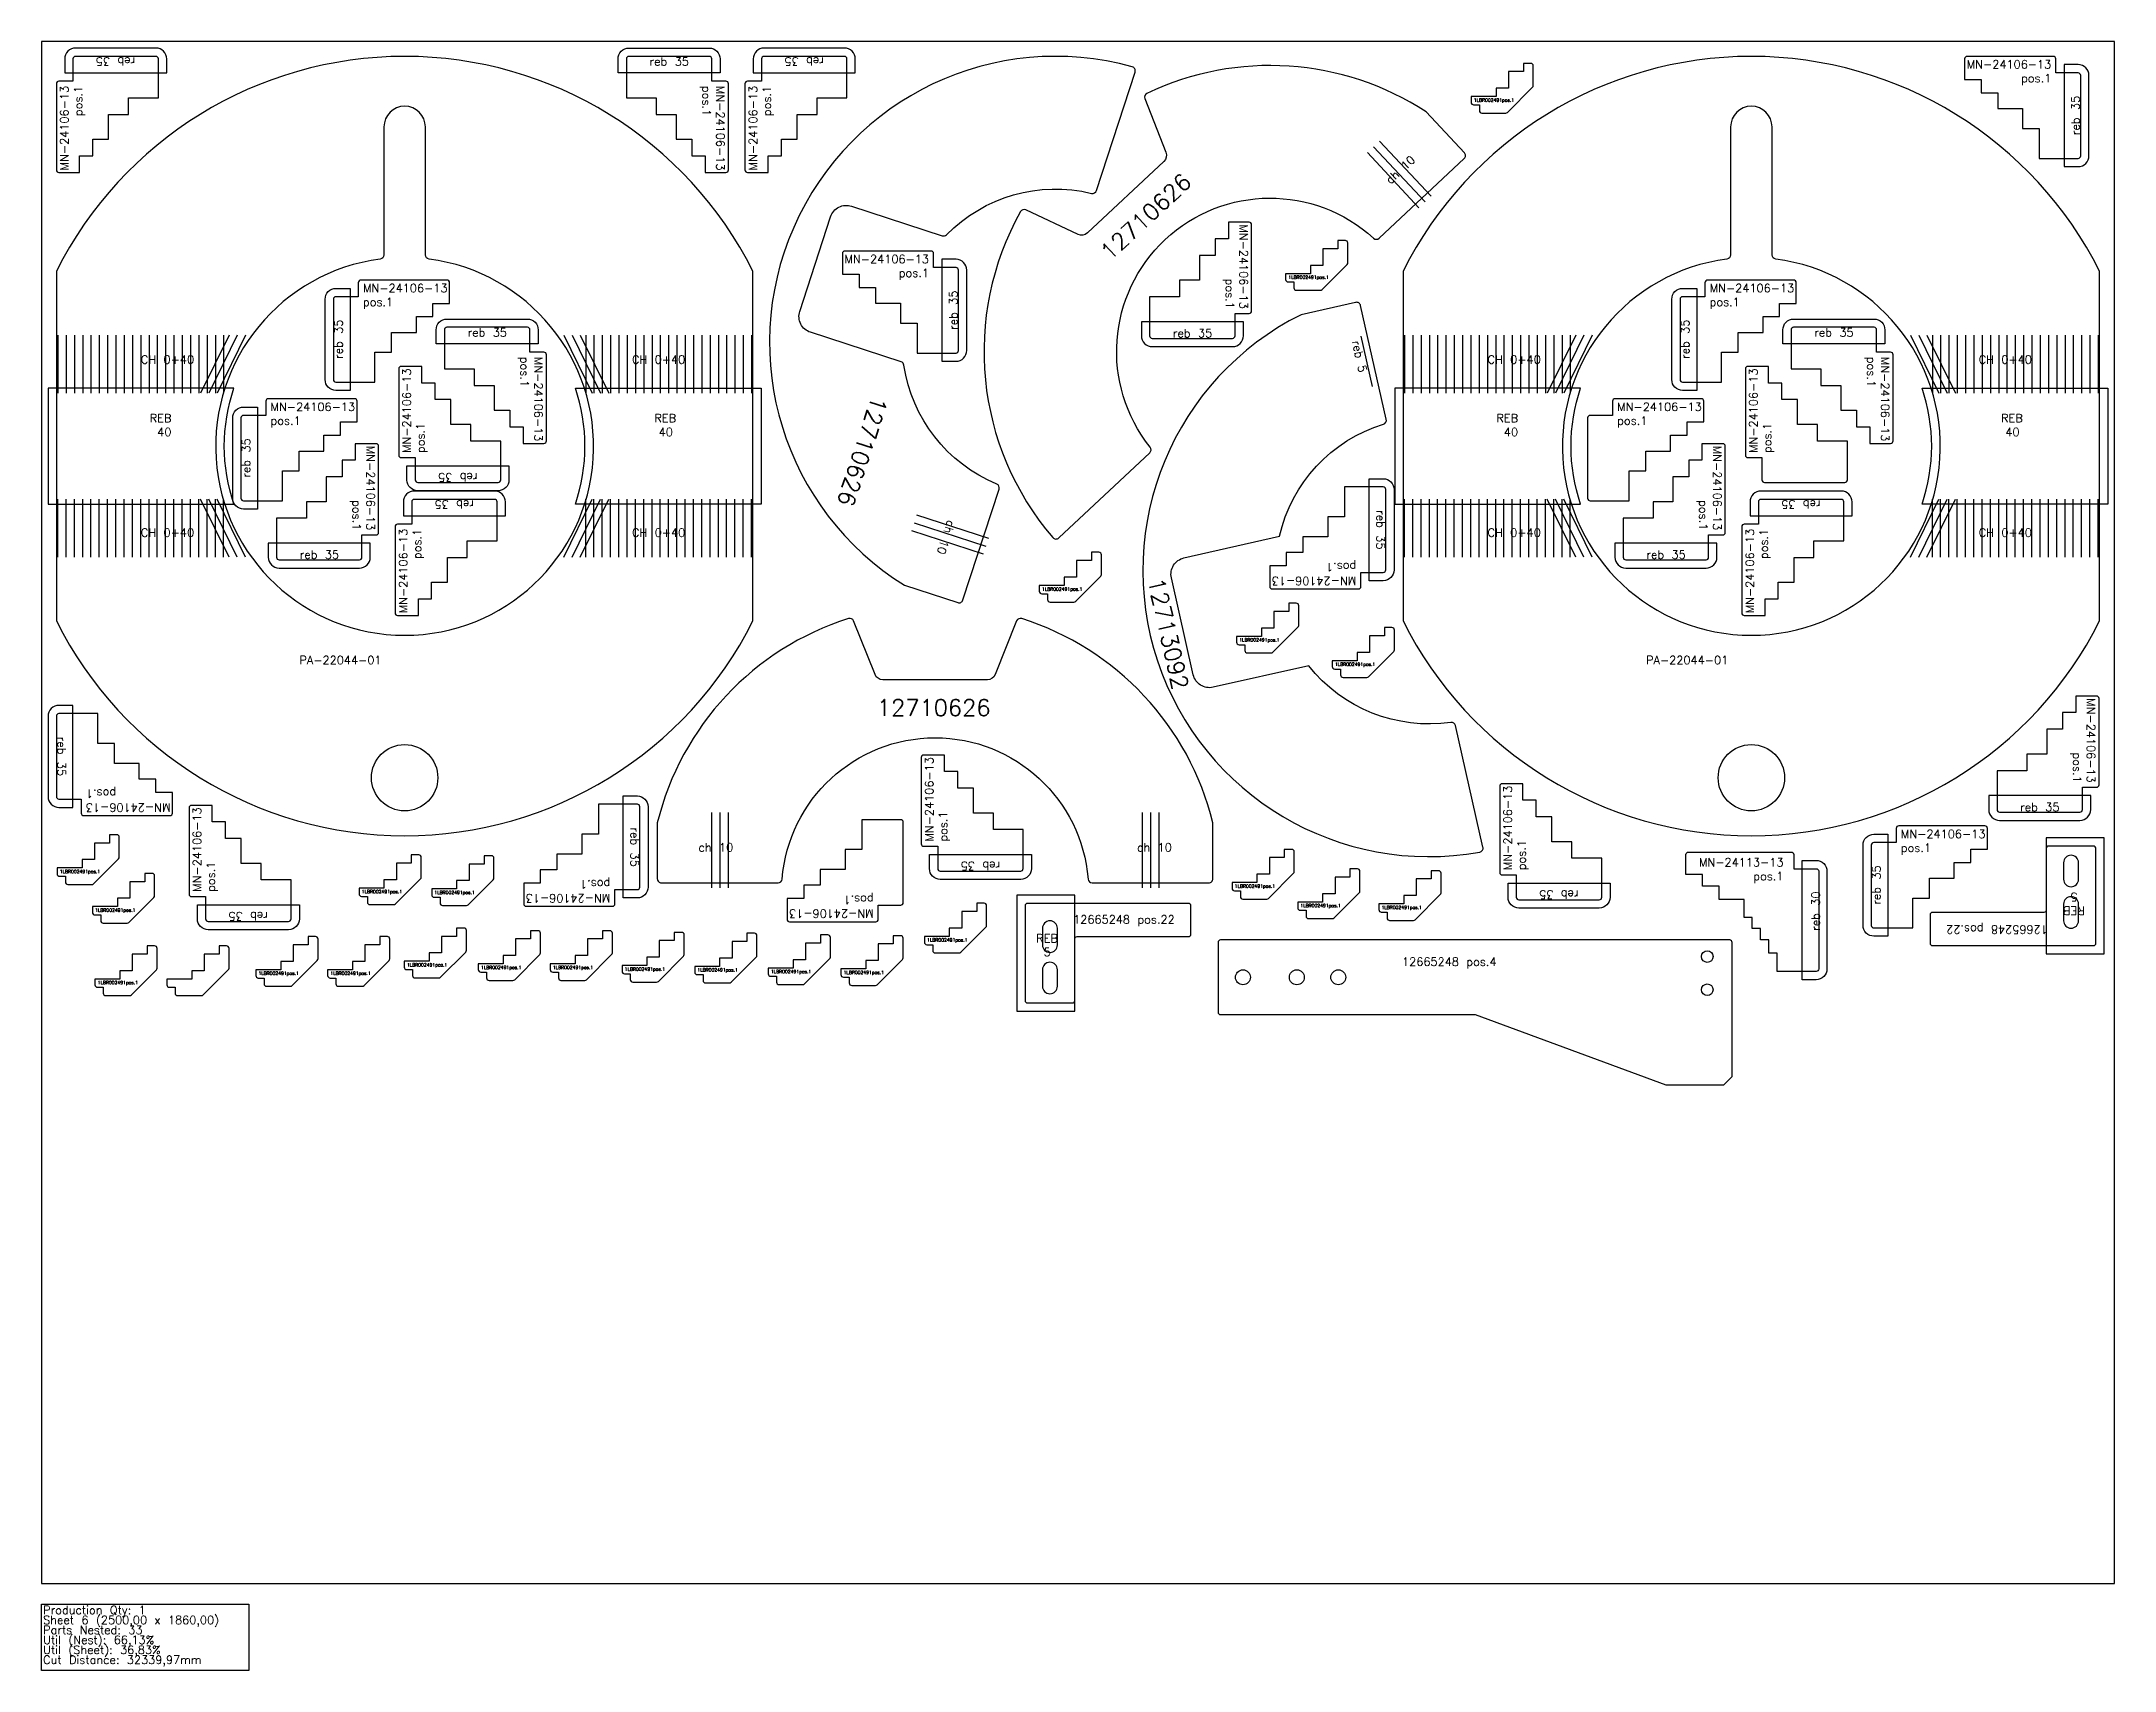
# Model space of a CAD drawing. Header units: millimetres. Extents: x 13125 to 15625, y -105 to 1860.
import ezdxf

# ---------------------------------------------------------------- set-up
doc = ezdxf.new("R2010")
doc.units = ezdxf.units.MM
for name, color, linetype in [('12665248', 7, 'Continuous'), ('12710626', 7, 'Continuous'), ('1LBR002491', 7, 'Continuous'), ('Chanfro', 7, 'Continuous'), ('Des.', 7, 'Continuous'), ('Mn-24106-13', 7, 'Continuous'), ('MN-24112-13', 7, 'Continuous'), ('PA-22044-01', 7, 'Continuous'), ('Rebaixo', 7, 'Continuous'), ('sheet', 24, 'Continuous'), ('Stats', 7, 'Continuous'), ('Texto', 7, 'Continuous')]:
    doc.layers.add(name, color=color, linetype=linetype)
doc.styles.get("Standard").update_dxf_attribs({"font": 'txt.shx'})

msp = doc.modelspace()

# ---------------------------------------------------------------- texts
at = {"layer": 'Chanfro', "color": 2, "char_height": 10, "width": 80.547}
for insert, attachment_point, rotation in [((14745, 1694.6), 1, 43.1004), ((14217.7, 1283.3), 7, 251.9463)]:
    msp.add_mtext('ch 10', dxfattribs=dict(at, insert=insert, attachment_point=attachment_point, rotation=rotation))
at = {"layer": 'Chanfro', "color": 1, "char_height": 10}
for s, insert, attachment_point in [('CH 0+40', (13309.1, 1481.3), 3), ('{\\W2.265903; }CH 0+40', (13816.9, 1481.3), 1), ('CH 0+40', (14933.1, 1481.3), 3), ('{\\W2.265903; }CH 0+40', (15440.9, 1481.3), 1), ('CH 0+40', (13309.1, 1262.6), 9), ('{\\W2.265903; }CH 0+40', (13816.9, 1262.6), 7), ('CH 0+40', (14933.1, 1262.6), 9), ('{\\W2.265903; }CH 0+40', (15440.9, 1262.6), 7)]:
    msp.add_mtext_dynamic_manual_height_columns(s, width=108.651, gutter_width=12.5, heights=[0], dxfattribs=dict(at, insert=insert, attachment_point=attachment_point))
at = {"layer": 'Chanfro', "color": 2, "char_height": 10, "width": 80.547}
for insert, attachment_point in [((13959.2, 892.9), 3), ((14446.2, 892.9), 1)]:
    msp.add_mtext('ch 10', dxfattribs=dict(at, insert=insert, attachment_point=attachment_point))
at = {"layer": 'Rebaixo', "color": 4, "char_height": 10, "attachment_point": 7}
for insert, rotation in [((13238.1, 1840.8), 180), ((14068.6, 1840.8), 180), ((15583, 1746.9), 90), ((14229.7, 1512), 90), ((13646.6, 1306.5), 180), ((15270.6, 1306.5), 180), ((13144.2, 1021.4), 270)]:
    msp.add_mtext_dynamic_manual_height_columns('reb 35', width=70.921, gutter_width=12.5, heights=[0], dxfattribs=dict(at, insert=insert, rotation=rotation))
at = {"layer": 'Rebaixo', "color": 6, "char_height": 10, "attachment_point": 1}
for insert in [(13858.3, 1840.8), (13638.9, 1514), (15262.9, 1514)]:
    msp.add_mtext_dynamic_manual_height_columns('reb 35', width=70.921, gutter_width=12.5, heights=[0], dxfattribs=dict(at, insert=insert))
for insert, rotation in [((13478.3, 1477), 90), ((15102.3, 1477), 90), ((13366.8, 1333.8), 90), ((13650.9, 1329.2), 180), ((14745, 1294.7), 270), ((13845.4, 912), 270), ((14281.1, 860.5), 180), ((15332.9, 818.7), 90), ((14978.7, 825.9), 180), ((13398.1, 799.8), 180)]:
    msp.add_mtext_dynamic_manual_height_columns('reb 35', width=70.921, gutter_width=12.5, heights=[0], dxfattribs=dict(at, insert=insert, rotation=rotation))
at = {"layer": 'Rebaixo', "color": 4, "char_height": 10, "attachment_point": 7}
for insert in [(14489.3, 1503.1), (13436.4, 1236), (15060.4, 1236), (15511.1, 931.5)]:
    msp.add_mtext_dynamic_manual_height_columns('reb 35', width=70.921, gutter_width=12.5, heights=[0], dxfattribs=dict(at, insert=insert))
at = {"layer": 'Rebaixo', "color": 2, "insert": (14713.9, 1460.1), "char_height": 10, "width": 47.665, "attachment_point": 9, "rotation": 282.7292}
msp.add_mtext('reb 5', dxfattribs=at)
at = {"layer": 'Rebaixo', "color": 1, "char_height": 10}
for s, insert, attachment_point in [('REB\\P40', (13281.7, 1410.6), 3), ('{\\W2.227035; }REB\\P{\\W2.810369; }40', (13844.3, 1410.6), 1), ('REB\\P40', (14905.7, 1410.6), 3), ('{\\W2.227035; }REB\\P{\\W2.810369; }40', (15468.3, 1410.6), 1)]:
    msp.add_mtext_dynamic_manual_height_columns(s, width=71.207, gutter_width=12.5, heights=[0], dxfattribs=dict(at, insert=insert, attachment_point=attachment_point))
at = {"layer": 'Rebaixo', "color": 241, "insert": (15269.6, 787.2), "char_height": 10, "attachment_point": 7, "rotation": 90}
msp.add_mtext_dynamic_manual_height_columns('reb 30', width=54.116, gutter_width=12.5, heights=[0], dxfattribs=at)
at = {"layer": 'Rebaixo', "insert": (15595.9, 806.4), "char_height": 10, "attachment_point": 1, "rotation": 180}
msp.add_mtext_dynamic_manual_height_columns('{\\W0.756372; }REB\\P{\\W1.756372; }5', width=41.794, gutter_width=12.5, heights=[0], dxfattribs=at)
at = {"layer": 'Rebaixo', "insert": (14317.9, 783.3), "char_height": 10, "attachment_point": 1}
msp.add_mtext_dynamic_manual_height_columns('{\\W0.756372; }REB\\P{\\W1.756372; }5', width=41.794, gutter_width=12.5, heights=[0], dxfattribs=at)
at = {"layer": 'Stats', "color": 60}
for s, p in [('Sheet 6 (2500,00 x 1860,00)', (13127, -49)), ('Production Qty: 1', (13127, -37)), ('Parts Nested: 33', (13127, -61)), ('Util (Nest): 66,13%', (13127, -73)), ('Util (Sheet): 36,83%', (13127, -85)), ('Cut Distance: 32339,97mm', (13127, -97))]:
    msp.add_text(s, height=10, dxfattribs=at).set_placement(p)
at = {"layer": 'Texto', "color": 4, "char_height": 10, "width": 98.911, "attachment_point": 3}
for insert in [(15548.7, 1837.4), (14195.3, 1602.5)]:
    msp.add_mtext('MN-24106-13 pos.1', dxfattribs=dict(at, insert=insert))
for insert, rotation in [((13147.6, 1806.4), 90), ((13978.1, 1806.4), 90), ((14579.8, 1537.5), 270), ((13526.9, 1270.4), 270), ((15150.9, 1270.4), 270), ((13556.2, 1272.1), 90), ((15180.2, 1272.1), 90), ((15601.6, 965.9), 270), ((13178.6, 930.9), 180)]:
    msp.add_mtext('MN-24106-13 pos.1', dxfattribs=dict(at, insert=insert, rotation=rotation))
at = {"layer": 'Texto', "color": 6, "char_height": 10, "width": 98.911, "attachment_point": 1}
for insert, rotation in [((13948.8, 1806.4), 270), ((13729.4, 1479.6), 270), ((15353.4, 1479.6), 270), ((13560.4, 1363.5), 90), ((14710.6, 1204.2), 180), ((14190.6, 894.8), 90), ((14888.2, 860.3), 90), ((13307.6, 834.2), 90), ((13811, 821.5), 180), ((14128.6, 802.9), 180)]:
    msp.add_mtext('MN-24106-13 pos.1', dxfattribs=dict(at, insert=insert, rotation=rotation))
at = {"layer": 'Texto', "attachment_point": 1}
for s, width, insert, char_height in [('1LBR002491pos.1', 110.274, (14852.3, 1791.3), 4), ('1LBR002491pos.1', 110.274, (14628.7, 1577.6), 4), ('1LBR002491pos.1', 110.274, (14331.5, 1201.5), 4), ('1LBR002491pos.1', 110.274, (14569.4, 1140.1), 4), ('1LBR002491pos.1', 110.274, (14684.8, 1110.7), 4), ('1LBR002491pos.1', 110.274, (13147.1, 860.8), 4), ('1LBR002491pos.1', 110.274, (13511.2, 836.5), 4), ('1LBR002491pos.1', 110.274, (13598.9, 835.5), 4), ('1LBR002491pos.1', 110.274, (14564, 843.2), 4), ('1LBR002491pos.1', 110.274, (13189.7, 814.2), 4), ('{\\W0.971502; }12665248 pos.22', 156.097, (14360.5, 806), 10), ('1LBR002491pos.1', 110.274, (14643.2, 819.7), 4), ('1LBR002491pos.1', 110.274, (14741, 817.5), 4), ('1LBR002491pos.1', 110.274, (14193, 778.2), 4), ('{\\W1.471502; }12665248 pos.4', 156.097, (14752.7, 755), 10), ('1LBR002491pos.1', 110.274, (13192.7, 726.8), 4), ('1LBR002491pos.1', 110.274, (13386.7, 738), 4), ('1LBR002491pos.1', 110.274, (13473.4, 738), 4), ('1LBR002491pos.1', 110.274, (13565.7, 748.2), 4), ('1LBR002491pos.1', 110.274, (13655, 745.1), 4), ('1LBR002491pos.1', 110.274, (13741.7, 745.1), 4), ('1LBR002491pos.1', 110.274, (13828.3, 743.1), 4), ('1LBR002491pos.1', 110.274, (13916, 742.1), 4), ('1LBR002491pos.1', 110.274, (14004.6, 740.1), 4), ('1LBR002491pos.1', 110.274, (14092.3, 739.1), 4)]:
    msp.add_mtext_dynamic_manual_height_columns(s, width=width, gutter_width=12.5, heights=[0], dxfattribs=dict(at, insert=insert, char_height=char_height))
at = {"layer": 'Texto', "color": 2}
for s, insert, char_height, width, attachment_point, rotation in [('12710626', (14500, 1702.9), 20, 303.118, 3, 43.1004), ('MN-24106-13 pos.1', (15184.4, 1363.5), 10, 98.911, 1, 90), ('12710626', (14145.8, 1427.7), 20, 303.118, 1, 251.9463), ('12713092', (14478.5, 1214.8), 20, 312.463, 1, 282.7292)]:
    msp.add_mtext(s, dxfattribs=dict(at, insert=insert, char_height=char_height, width=width, attachment_point=attachment_point, rotation=rotation))
at = {"layer": 'Texto', "color": 6, "char_height": 10, "width": 98.911, "attachment_point": 1}
for insert in [(13512.7, 1567.5), (15136.7, 1567.5), (13401.2, 1424.3), (15367.3, 909.1)]:
    msp.add_mtext('MN-24106-13 pos.1', dxfattribs=dict(at, insert=insert))
at = {"layer": 'Texto', "color": 2, "attachment_point": 1}
for s, insert, char_height, width in [('MN-24106-13 pos.1', (15025.2, 1424.3), 10, 98.911), ('12710626', (14132.4, 1066.4), 20, 303.118)]:
    msp.add_mtext(s, dxfattribs=dict(at, insert=insert, char_height=char_height, width=width))
at = {"layer": 'Texto', "color": 1, "char_height": 10, "width": 262.375, "attachment_point": 1}
for insert in [(13436.1, 1118.8), (15060.1, 1118.8)]:
    msp.add_mtext('{\\W7.88786;   }PA-22044-01', dxfattribs=dict(at, insert=insert))
at = {"layer": 'Texto', "color": 241, "insert": (15225.8, 874.9), "char_height": 10, "attachment_point": 3}
msp.add_mtext_dynamic_manual_height_columns('MN-24113-13 pos.1', width=98.079, gutter_width=12.5, heights=[0], dxfattribs=at)
at = {"layer": 'Texto', "insert": (15553.2, 783.7), "char_height": 10, "attachment_point": 1, "rotation": 180}
msp.add_mtext_dynamic_manual_height_columns('{\\W0.971502; }12665248 pos.22', width=156.097, gutter_width=12.5, heights=[0], dxfattribs=at)

# ---------------------------------------------------------------- linework, layer by layer
at = {"layer": '12665248', "linetype": 'Continuous', "lineweight": 25}
for points in [[(15539.6, 809.4), (15405.6, 809.4, 0.414214), (15402.6, 806.4), (15402.6, 772.4, 0.414214), (15405.6, 769.4), (15599.6, 769.4, 0.414214), (15602.6, 772.4), (15602.6, 886.4, 0.414214), (15599.6, 889.4), (15545.6, 889.4, 0.414214), (15542.6, 886.4), (15542.6, 812.4, -0.414214)], [(15581.6, 849.4), (15581.6, 869.4, 1), (15563.6, 869.4), (15563.6, 849.4, 1)], [(15563.6, 819.4), (15563.6, 799.4, 1), (15581.6, 799.4), (15581.6, 819.4, 1)], [(14374.1, 780.3), (14508.1, 780.3, 0.414214), (14511.1, 783.3), (14511.1, 817.3, 0.414214), (14508.1, 820.3), (14314.1, 820.3, 0.414214), (14311.1, 817.3), (14311.1, 703.3, 0.414214), (14314.1, 700.3), (14368.1, 700.3, 0.414214), (14371.1, 703.3), (14371.1, 777.3, -0.414214)], [(14350.1, 770.3), (14350.1, 790.3, 1), (14332.1, 790.3), (14332.1, 770.3, 1)], [(15153.9, 601.6), (15163.9, 611.6), (15163.9, 773.2, 0.414214), (15160.9, 776.2), (14546.9, 776.2, 0.414214), (14543.9, 773.2), (14543.9, 689.2, 0.414214), (14546.9, 686.2), (14853.9, 686.2), (15083.9, 601.6)], [(14332.1, 740.3), (14332.1, 720.3, 1), (14350.1, 720.3), (14350.1, 740.3, 1)]]:
    msp.add_lwpolyline(points, format="xyb", close=True, dxfattribs=at)
for centre, radius in [((15133.9, 756.2), 7), ((14573.9, 731.2), 9), ((14638.9, 731.2), 9), ((14688.9, 731.2), 9), ((15133.9, 716.2), 7)]:
    msp.add_circle(centre, radius, dxfattribs=at)
at = {"layer": '12710626', "color": 2}
for points in [[(14052.3, 1509.2, -0.414214), (14039.5, 1534.4), (14076.7, 1648.5, -0.414214), (14101.9, 1661.3), (14211.3, 1625.7, 0.284032), (14216.4, 1626.9, -0.262797), (14391.3, 1676.8, 0.391251), (14397.3, 1680.1), (14443.8, 1823, 0.427199), (14440.4, 1829.4, 0.866553), (14165.8, 1204), (14230, 1183.1, 0.414214), (14236.3, 1186.3), (14279.9, 1320, 0.391251), (14277, 1326.1, -0.262797), (14165.1, 1469.5, 0.284032), (14161.7, 1473.6)], [(14458.2, 1797.4, 0.393259), (14455.7, 1791.1), (14481.1, 1726.3, -0.306916), (14478.6, 1715.4), (14386.3, 1629, -0.306916), (14375.2, 1627.2), (14312.2, 1656.8, 0.393259), (14305.7, 1654.7, 0.314575), (14344.6, 1261.6, 0.427199), (14351.8, 1261.2), (14461.5, 1363.9, 0.391251), (14462, 1370.7, -0.923936), (14731.3, 1622.7, 0.391251), (14738.1, 1622.7), (14840.8, 1718.8, 0.414214), (14841, 1725.8), (14794.9, 1775.1, 0.261175)], [(14018.3, 849.7, -0.923936), (14387.1, 849.7, 0.391251), (14392.1, 845.1), (14532.7, 845.1, 0.414214), (14537.7, 850.1), (14537.7, 917.6, 0.261175), (14307.1, 1163.9, 0.393259), (14301, 1161), (14275.2, 1096.4, -0.306916), (14265.9, 1090.1), (14139.5, 1090.1, -0.306916), (14130.2, 1096.4), (14104.4, 1161, 0.393259), (14098.2, 1163.9, 0.261175), (13867.7, 917.6), (13867.7, 850.1, 0.414214), (13872.7, 845.1), (14013.3, 845.1, 0.391251)]]:
    msp.add_lwpolyline(points, format="xyb", close=True, dxfattribs=at)
at = {"layer": '1LBR002491'}
for points in [[(14894.1, 1803.6), (14879.1, 1803.6), (14879.1, 1793.6), (14849.1, 1793.6), (14849.1, 1786.6, 0.414214), (14852.1, 1783.6), (14859.1, 1783.6), (14859.1, 1776.6, 0.414214), (14862.1, 1773.6), (14890.8, 1773.6, 0.198912), (14892.9, 1774.4), (14923.2, 1804.7, 0.198912), (14924.1, 1806.8), (14924.1, 1830.6, 0.414214), (14921.1, 1833.6), (14912.1, 1833.6), (14912.1, 1823.6), (14894.1, 1823.6)], [(14670.4, 1589.9), (14655.4, 1589.9), (14655.4, 1579.9), (14625.4, 1579.9), (14625.4, 1572.9, 0.414214), (14628.4, 1569.9), (14635.4, 1569.9), (14635.4, 1562.9, 0.414214), (14638.4, 1559.9), (14667.2, 1559.9, 0.198912), (14669.3, 1560.8), (14699.6, 1591, 0.198912), (14700.4, 1593.1), (14700.4, 1616.9, 0.414214), (14697.4, 1619.9), (14688.4, 1619.9), (14688.4, 1609.9), (14670.4, 1609.9)], [(14373.3, 1213.8), (14358.3, 1213.8), (14358.3, 1203.8), (14328.3, 1203.8), (14328.3, 1196.8, 0.414214), (14331.3, 1193.8), (14338.3, 1193.8), (14338.3, 1186.8, 0.414214), (14341.3, 1183.8), (14370.1, 1183.8, 0.198912), (14372.2, 1184.7), (14402.4, 1214.9, 0.198912), (14403.3, 1217), (14403.3, 1240.8, 0.414214), (14400.3, 1243.8), (14391.3, 1243.8), (14391.3, 1233.8), (14373.3, 1233.8)], [(14611.2, 1152.4), (14596.2, 1152.4), (14596.2, 1142.4), (14566.2, 1142.4), (14566.2, 1135.4, 0.414214), (14569.2, 1132.4), (14576.2, 1132.4), (14576.2, 1125.4, 0.414214), (14579.2, 1122.4), (14607.9, 1122.4, 0.198912), (14610, 1123.2), (14640.3, 1153.5, 0.198912), (14641.2, 1155.6), (14641.2, 1179.4, 0.414214), (14638.2, 1182.4), (14629.2, 1182.4), (14629.2, 1172.4), (14611.2, 1172.4)], [(14726.6, 1123), (14711.6, 1123), (14711.6, 1113), (14681.6, 1113), (14681.6, 1106, 0.414214), (14684.6, 1103), (14691.6, 1103), (14691.6, 1096, 0.414214), (14694.6, 1093), (14723.3, 1093, 0.198912), (14725.4, 1093.8), (14755.7, 1124.1, 0.198912), (14756.6, 1126.2), (14756.6, 1150, 0.414214), (14753.6, 1153), (14744.6, 1153), (14744.6, 1143), (14726.6, 1143)], [(13188.9, 873.1), (13173.9, 873.1), (13173.9, 863.1), (13143.9, 863.1), (13143.9, 856.1, 0.414214), (13146.9, 853.1), (13153.9, 853.1), (13153.9, 846.1, 0.414214), (13156.9, 843.1), (13185.6, 843.1, 0.198912), (13187.8, 843.9), (13218, 874.2, 0.198912), (13218.9, 876.3), (13218.9, 900.1, 0.414214), (13215.9, 903.1), (13206.9, 903.1), (13206.9, 893.1), (13188.9, 893.1)], [(13553, 848.8), (13538, 848.8), (13538, 838.8), (13508, 838.8), (13508, 831.8, 0.414214), (13511, 828.8), (13518, 828.8), (13518, 821.8, 0.414214), (13521, 818.8), (13549.8, 818.8, 0.198912), (13551.9, 819.7), (13582.1, 849.9, 0.198912), (13583, 852), (13583, 875.8, 0.414214), (13580, 878.8), (13571, 878.8), (13571, 868.8), (13553, 868.8)], [(13640.7, 847.8), (13625.7, 847.8), (13625.7, 837.8), (13595.7, 837.8), (13595.7, 830.8, 0.414214), (13598.7, 827.8), (13605.7, 827.8), (13605.7, 820.8, 0.414214), (13608.7, 817.8), (13637.5, 817.8, 0.198912), (13639.6, 818.7), (13669.8, 848.9, 0.198912), (13670.7, 851), (13670.7, 874.8, 0.414214), (13667.7, 877.8), (13658.7, 877.8), (13658.7, 867.8), (13640.7, 867.8)], [(14605.8, 855.5), (14590.8, 855.5), (14590.8, 845.5), (14560.8, 845.5), (14560.8, 838.5, 0.414214), (14563.8, 835.5), (14570.8, 835.5), (14570.8, 828.5, 0.414214), (14573.8, 825.5), (14602.6, 825.5, 0.198912), (14604.7, 826.4), (14635, 856.6, 0.198912), (14635.8, 858.7), (14635.8, 882.5, 0.414214), (14632.8, 885.5), (14623.8, 885.5), (14623.8, 875.5), (14605.8, 875.5)], [(13231.5, 826.5), (13216.5, 826.5), (13216.5, 816.5), (13186.5, 816.5), (13186.5, 809.5, 0.414214), (13189.5, 806.5), (13196.5, 806.5), (13196.5, 799.5, 0.414214), (13199.5, 796.5), (13228.3, 796.5, 0.198912), (13230.4, 797.3), (13260.6, 827.6, 0.198912), (13261.5, 829.7), (13261.5, 853.5, 0.414214), (13258.5, 856.5), (13249.5, 856.5), (13249.5, 846.5), (13231.5, 846.5)], [(14685, 832), (14670, 832), (14670, 822), (14640, 822), (14640, 815, 0.414214), (14643, 812), (14650, 812), (14650, 805, 0.414214), (14653, 802), (14681.7, 802, 0.198912), (14683.9, 802.9), (14714.1, 833.1, 0.198912), (14715, 835.2), (14715, 859, 0.414214), (14712, 862), (14703, 862), (14703, 852), (14685, 852)], [(14782.8, 829.8), (14767.8, 829.8), (14767.8, 819.8), (14737.8, 819.8), (14737.8, 812.8, 0.414214), (14740.8, 809.8), (14747.8, 809.8), (14747.8, 802.8, 0.414214), (14750.8, 799.8), (14779.5, 799.8, 0.198912), (14781.6, 800.7), (14811.9, 831, 0.198912), (14812.8, 833.1), (14812.8, 856.8, 0.414214), (14809.8, 859.8), (14800.8, 859.8), (14800.8, 849.8), (14782.8, 849.8)], [(14234.8, 790.5), (14219.8, 790.5), (14219.8, 780.5), (14189.8, 780.5), (14189.8, 773.5, 0.414214), (14192.8, 770.5), (14199.8, 770.5), (14199.8, 763.5, 0.414214), (14202.8, 760.5), (14231.5, 760.5, 0.198912), (14233.7, 761.4), (14263.9, 791.7, 0.198912), (14264.8, 793.8), (14264.8, 817.5, 0.414214), (14261.8, 820.5), (14252.8, 820.5), (14252.8, 810.5), (14234.8, 810.5)], [(13428.5, 750.3), (13413.5, 750.3), (13413.5, 740.3), (13383.5, 740.3), (13383.5, 733.3, 0.414214), (13386.5, 730.3), (13393.5, 730.3), (13393.5, 723.3, 0.414214), (13396.5, 720.3), (13425.2, 720.3, 0.198912), (13427.4, 721.2), (13457.6, 751.5, 0.198912), (13458.5, 753.6), (13458.5, 777.3, 0.414214), (13455.5, 780.3), (13446.5, 780.3), (13446.5, 770.3), (13428.5, 770.3)], [(13515.1, 750.3), (13500.1, 750.3), (13500.1, 740.3), (13470.1, 740.3), (13470.1, 733.3, 0.414214), (13473.1, 730.3), (13480.1, 730.3), (13480.1, 723.3, 0.414214), (13483.1, 720.3), (13511.9, 720.3, 0.198912), (13514, 721.2), (13544.3, 751.5, 0.198912), (13545.1, 753.6), (13545.1, 777.3, 0.414214), (13542.1, 780.3), (13533.1, 780.3), (13533.1, 770.3), (13515.1, 770.3)], [(13607.5, 760.5), (13592.5, 760.5), (13592.5, 750.5), (13562.5, 750.5), (13562.5, 743.5, 0.414214), (13565.5, 740.5), (13572.5, 740.5), (13572.5, 733.5, 0.414214), (13575.5, 730.5), (13604.2, 730.5, 0.198912), (13606.3, 731.4), (13636.6, 761.6, 0.198912), (13637.5, 763.8), (13637.5, 787.5, 0.414214), (13634.5, 790.5), (13625.5, 790.5), (13625.5, 780.5), (13607.5, 780.5)], [(13696.8, 757.4), (13681.8, 757.4), (13681.8, 747.4), (13651.8, 747.4), (13651.8, 740.4, 0.414214), (13654.8, 737.4), (13661.8, 737.4), (13661.8, 730.4, 0.414214), (13664.8, 727.4), (13693.5, 727.4, 0.198912), (13695.7, 728.3), (13725.9, 758.5, 0.198912), (13726.8, 760.7), (13726.8, 784.4, 0.414214), (13723.8, 787.4), (13714.8, 787.4), (13714.8, 777.4), (13696.8, 777.4)], [(13783.5, 757.4), (13768.5, 757.4), (13768.5, 747.4), (13738.5, 747.4), (13738.5, 740.4, 0.414214), (13741.5, 737.4), (13748.5, 737.4), (13748.5, 730.4, 0.414214), (13751.5, 727.4), (13780.2, 727.4, 0.198912), (13782.3, 728.3), (13812.6, 758.5, 0.198912), (13813.5, 760.7), (13813.5, 784.4, 0.414214), (13810.5, 787.4), (13801.5, 787.4), (13801.5, 777.4), (13783.5, 777.4)], [(13870.1, 755.4), (13855.1, 755.4), (13855.1, 745.4), (13825.1, 745.4), (13825.1, 738.4, 0.414214), (13828.1, 735.4), (13835.1, 735.4), (13835.1, 728.4, 0.414214), (13838.1, 725.4), (13866.8, 725.4, 0.198912), (13869, 726.3), (13899.2, 756.5, 0.198912), (13900.1, 758.6), (13900.1, 782.4, 0.414214), (13897.1, 785.4), (13888.1, 785.4), (13888.1, 775.4), (13870.1, 775.4)], [(13957.8, 754.4), (13942.8, 754.4), (13942.8, 744.4), (13912.8, 744.4), (13912.8, 737.4, 0.414214), (13915.8, 734.4), (13922.8, 734.4), (13922.8, 727.4, 0.414214), (13925.8, 724.4), (13954.5, 724.4, 0.198912), (13956.6, 725.3), (13986.9, 755.5, 0.198912), (13987.8, 757.6), (13987.8, 781.4, 0.414214), (13984.8, 784.4), (13975.8, 784.4), (13975.8, 774.4), (13957.8, 774.4)], [(14046.4, 752.4), (14031.4, 752.4), (14031.4, 742.4), (14001.4, 742.4), (14001.4, 735.4, 0.414214), (14004.4, 732.4), (14011.4, 732.4), (14011.4, 725.4, 0.414214), (14014.4, 722.4), (14043.2, 722.4, 0.198912), (14045.3, 723.2), (14075.5, 753.5, 0.198912), (14076.4, 755.6), (14076.4, 779.4, 0.414214), (14073.4, 782.4), (14064.4, 782.4), (14064.4, 772.4), (14046.4, 772.4)], [(14134.1, 751.4), (14119.1, 751.4), (14119.1, 741.4), (14089.1, 741.4), (14089.1, 734.4, 0.414214), (14092.1, 731.4), (14099.1, 731.4), (14099.1, 724.4, 0.414214), (14102.1, 721.4), (14130.8, 721.4, 0.198912), (14133, 722.2), (14163.2, 752.5, 0.198912), (14164.1, 754.6), (14164.1, 778.4, 0.414214), (14161.1, 781.4), (14152.1, 781.4), (14152.1, 771.4), (14134.1, 771.4)], [(13234.5, 739.1), (13219.5, 739.1), (13219.5, 729.1), (13189.5, 729.1), (13189.5, 722.1, 0.414214), (13192.5, 719.1), (13199.5, 719.1), (13199.5, 712.1, 0.414214), (13202.5, 709.1), (13231.3, 709.1, 0.198912), (13233.4, 710), (13263.6, 740.2, 0.198912), (13264.5, 742.3), (13264.5, 766.1, 0.414214), (13261.5, 769.1), (13252.5, 769.1), (13252.5, 759.1), (13234.5, 759.1)], [(13321.2, 739.1), (13306.2, 739.1), (13306.2, 729.1), (13276.2, 729.1), (13276.2, 722.1, 0.414214), (13279.2, 719.1), (13286.2, 719.1), (13286.2, 712.1, 0.414214), (13289.2, 709.1), (13317.9, 709.1, 0.198912), (13320.1, 710), (13350.3, 740.2, 0.198912), (13351.2, 742.3), (13351.2, 766.1, 0.414214), (13348.2, 769.1), (13339.2, 769.1), (13339.2, 759.1), (13321.2, 759.1)]]:
    msp.add_lwpolyline(points, format="xyb", close=True, dxfattribs=at)
at = {"layer": 'Chanfro', "color": 2}
for p, q in [((14724.1, 1726), (14786.2, 1659.5)), ((14731.4, 1732.8), (14793.5, 1666.4)), ((14738.7, 1739.6), (14800.8, 1673.2)), ((14177.3, 1279.5), (14263.8, 1251.3)), ((14180.4, 1289), (14266.9, 1260.8)), ((14174.2, 1270), (14260.7, 1241.8)), ((13933, 930.1), (13933, 839.1)), ((13943, 930.1), (13943, 839.1)), ((13953, 930.1), (13953, 839.1)), ((14452.4, 930.1), (14452.4, 839.1)), ((14462.4, 930.1), (14462.4, 839.1)), ((14472.4, 930.1), (14472.4, 839.1))]:
    msp.add_line(p, q, dxfattribs=at)
at = {"layer": 'Chanfro', "color": 1}
for p, q in [((13144.7, 1505.9), (13144.7, 1435.9)), ((13154.7, 1505.9), (13154.7, 1435.9)), ((13164.7, 1505.9), (13164.7, 1435.9)), ((13174.7, 1505.9), (13174.7, 1435.9)), ((13184.7, 1505.9), (13184.7, 1435.9)), ((13194.7, 1505.9), (13194.7, 1435.9)), ((13204.7, 1505.9), (13204.7, 1435.9)), ((13214.7, 1505.9), (13214.7, 1435.9)), ((13224.7, 1505.9), (13224.7, 1435.9)), ((13234.7, 1505.9), (13234.7, 1435.9)), ((13244.7, 1505.9), (13244.7, 1435.9)), ((13254.7, 1505.9), (13254.7, 1435.9)), ((13264.7, 1505.9), (13264.7, 1435.9)), ((13274.7, 1505.9), (13274.7, 1435.9)), ((13284.7, 1505.9), (13284.7, 1435.9)), ((13294.7, 1505.9), (13294.7, 1435.9)), ((13304.7, 1505.9), (13304.7, 1435.9)), ((13314.7, 1505.9), (13314.7, 1435.9)), ((13351.2, 1505.9), (13316.8, 1435.9)), ((13324.7, 1505.9), (13324.7, 1435.9)), ((13361.2, 1505.9), (13326.8, 1435.9)), ((13334.7, 1505.9), (13334.7, 1435.9)), ((13371.2, 1505.9), (13336.8, 1435.9)), ((13344.7, 1505.9), (13344.7, 1435.9)), ((13754.8, 1505.9), (13789.2, 1435.9)), ((13764.8, 1505.9), (13799.2, 1435.9)), ((13774.8, 1505.9), (13809.2, 1435.9)), ((13781.3, 1505.9), (13781.3, 1435.9)), ((13791.3, 1505.9), (13791.3, 1435.9)), ((13801.3, 1505.9), (13801.3, 1435.9)), ((13811.3, 1505.9), (13811.3, 1435.9)), ((13821.3, 1505.9), (13821.3, 1435.9)), ((13831.3, 1505.9), (13831.3, 1435.9)), ((13841.3, 1505.9), (13841.3, 1435.9)), ((13851.3, 1505.9), (13851.3, 1435.9)), ((13861.3, 1505.9), (13861.3, 1435.9)), ((13871.3, 1505.9), (13871.3, 1435.9)), ((13881.3, 1505.9), (13881.3, 1435.9)), ((13891.3, 1505.9), (13891.3, 1435.9)), ((13901.3, 1505.9), (13901.3, 1435.9)), ((13911.3, 1505.9), (13911.3, 1435.9)), ((13921.3, 1505.9), (13921.3, 1435.9)), ((13931.3, 1505.9), (13931.3, 1435.9)), ((13941.3, 1505.9), (13941.3, 1435.9)), ((13951.3, 1505.9), (13951.3, 1435.9)), ((13961.3, 1505.9), (13961.3, 1435.9)), ((13971.3, 1505.9), (13971.3, 1435.9)), ((13981.3, 1505.9), (13981.3, 1435.9)), ((14768.7, 1505.9), (14768.7, 1435.9)), ((14778.7, 1505.9), (14778.7, 1435.9)), ((14788.7, 1505.9), (14788.7, 1435.9)), ((14798.7, 1505.9), (14798.7, 1435.9)), ((14808.7, 1505.9), (14808.7, 1435.9)), ((14818.7, 1505.9), (14818.7, 1435.9)), ((14828.7, 1505.9), (14828.7, 1435.9)), ((14838.7, 1505.9), (14838.7, 1435.9)), ((14848.7, 1505.9), (14848.7, 1435.9)), ((14858.7, 1505.9), (14858.7, 1435.9)), ((14868.7, 1505.9), (14868.7, 1435.9)), ((14878.7, 1505.9), (14878.7, 1435.9)), ((14888.7, 1505.9), (14888.7, 1435.9)), ((14898.7, 1505.9), (14898.7, 1435.9)), ((14908.7, 1505.9), (14908.7, 1435.9)), ((14918.7, 1505.9), (14918.7, 1435.9)), ((14928.7, 1505.9), (14928.7, 1435.9)), ((14938.7, 1505.9), (14938.7, 1435.9)), ((14975.2, 1505.9), (14940.8, 1435.9)), ((14948.7, 1505.9), (14948.7, 1435.9)), ((14985.2, 1505.9), (14950.8, 1435.9)), ((14958.7, 1505.9), (14958.7, 1435.9)), ((14995.2, 1505.9), (14960.8, 1435.9)), ((14968.7, 1505.9), (14968.7, 1435.9)), ((15378.8, 1505.9), (15413.2, 1435.9)), ((15388.8, 1505.9), (15423.2, 1435.9)), ((15398.8, 1505.9), (15433.2, 1435.9)), ((15405.3, 1505.9), (15405.3, 1435.9)), ((15415.3, 1505.9), (15415.3, 1435.9)), ((15425.3, 1505.9), (15425.3, 1435.9)), ((15435.3, 1505.9), (15435.3, 1435.9)), ((15445.3, 1505.9), (15445.3, 1435.9)), ((15455.3, 1505.9), (15455.3, 1435.9)), ((15465.3, 1505.9), (15465.3, 1435.9)), ((15475.3, 1505.9), (15475.3, 1435.9)), ((15485.3, 1505.9), (15485.3, 1435.9)), ((15495.3, 1505.9), (15495.3, 1435.9)), ((15505.3, 1505.9), (15505.3, 1435.9)), ((15515.3, 1505.9), (15515.3, 1435.9)), ((15525.3, 1505.9), (15525.3, 1435.9)), ((15535.3, 1505.9), (15535.3, 1435.9)), ((15545.3, 1505.9), (15545.3, 1435.9)), ((15555.3, 1505.9), (15555.3, 1435.9)), ((15565.3, 1505.9), (15565.3, 1435.9)), ((15575.3, 1505.9), (15575.3, 1435.9)), ((15585.3, 1505.9), (15585.3, 1435.9)), ((15595.3, 1505.9), (15595.3, 1435.9)), ((15605.3, 1505.9), (15605.3, 1435.9)), ((13144.7, 1237.9), (13144.7, 1307.9)), ((13154.7, 1237.9), (13154.7, 1307.9)), ((13164.7, 1237.9), (13164.7, 1307.9)), ((13174.7, 1237.9), (13174.7, 1307.9)), ((13184.7, 1237.9), (13184.7, 1307.9)), ((13194.7, 1237.9), (13194.7, 1307.9)), ((13204.7, 1237.9), (13204.7, 1307.9)), ((13214.7, 1237.9), (13214.7, 1307.9)), ((13224.7, 1237.9), (13224.7, 1307.9)), ((13234.7, 1237.9), (13234.7, 1307.9)), ((13244.7, 1237.9), (13244.7, 1307.9)), ((13254.7, 1237.9), (13254.7, 1307.9)), ((13264.7, 1237.9), (13264.7, 1307.9)), ((13274.7, 1237.9), (13274.7, 1307.9)), ((13284.7, 1237.9), (13284.7, 1307.9)), ((13294.7, 1237.9), (13294.7, 1307.9)), ((13304.7, 1237.9), (13304.7, 1307.9)), ((13314.7, 1237.9), (13314.7, 1307.9)), ((13351.2, 1237.9), (13316.8, 1307.9)), ((13324.7, 1237.9), (13324.7, 1307.9)), ((13361.2, 1237.9), (13326.8, 1307.9)), ((13334.7, 1237.9), (13334.7, 1307.9)), ((13371.2, 1237.9), (13336.8, 1307.9)), ((13344.7, 1237.9), (13344.7, 1307.9)), ((13754.8, 1237.9), (13789.2, 1307.9)), ((13764.8, 1237.9), (13799.2, 1307.9)), ((13774.8, 1237.9), (13809.2, 1307.9)), ((13781.3, 1237.9), (13781.3, 1307.9)), ((13791.3, 1237.9), (13791.3, 1307.9)), ((13801.3, 1237.9), (13801.3, 1307.9)), ((13811.3, 1237.9), (13811.3, 1307.9)), ((13821.3, 1237.9), (13821.3, 1307.9)), ((13831.3, 1237.9), (13831.3, 1307.9)), ((13841.3, 1237.9), (13841.3, 1307.9)), ((13851.3, 1237.9), (13851.3, 1307.9)), ((13861.3, 1237.9), (13861.3, 1307.9)), ((13871.3, 1237.9), (13871.3, 1307.9)), ((13881.3, 1237.9), (13881.3, 1307.9)), ((13891.3, 1237.9), (13891.3, 1307.9)), ((13901.3, 1237.9), (13901.3, 1307.9)), ((13911.3, 1237.9), (13911.3, 1307.9)), ((13921.3, 1237.9), (13921.3, 1307.9)), ((13931.3, 1237.9), (13931.3, 1307.9)), ((13941.3, 1237.9), (13941.3, 1307.9)), ((13951.3, 1237.9), (13951.3, 1307.9)), ((13961.3, 1237.9), (13961.3, 1307.9)), ((13971.3, 1237.9), (13971.3, 1307.9)), ((13981.3, 1237.9), (13981.3, 1307.9)), ((14768.7, 1237.9), (14768.7, 1307.9)), ((14778.7, 1237.9), (14778.7, 1307.9)), ((14788.7, 1237.9), (14788.7, 1307.9)), ((14798.7, 1237.9), (14798.7, 1307.9)), ((14808.7, 1237.9), (14808.7, 1307.9)), ((14818.7, 1237.9), (14818.7, 1307.9)), ((14828.7, 1237.9), (14828.7, 1307.9)), ((14838.7, 1237.9), (14838.7, 1307.9)), ((14848.7, 1237.9), (14848.7, 1307.9)), ((14858.7, 1237.9), (14858.7, 1307.9)), ((14868.7, 1237.9), (14868.7, 1307.9)), ((14878.7, 1237.9), (14878.7, 1307.9)), ((14888.7, 1237.9), (14888.7, 1307.9)), ((14898.7, 1237.9), (14898.7, 1307.9)), ((14908.7, 1237.9), (14908.7, 1307.9)), ((14918.7, 1237.9), (14918.7, 1307.9)), ((14928.7, 1237.9), (14928.7, 1307.9)), ((14938.7, 1237.9), (14938.7, 1307.9)), ((14975.2, 1237.9), (14940.8, 1307.9)), ((14948.7, 1237.9), (14948.7, 1307.9)), ((14985.2, 1237.9), (14950.8, 1307.9)), ((14958.7, 1237.9), (14958.7, 1307.9)), ((14995.2, 1237.9), (14960.8, 1307.9)), ((14968.7, 1237.9), (14968.7, 1307.9)), ((15378.8, 1237.9), (15413.2, 1307.9)), ((15388.8, 1237.9), (15423.2, 1307.9)), ((15398.8, 1237.9), (15433.2, 1307.9)), ((15405.3, 1237.9), (15405.3, 1307.9)), ((15415.3, 1237.9), (15415.3, 1307.9)), ((15425.3, 1237.9), (15425.3, 1307.9)), ((15435.3, 1237.9), (15435.3, 1307.9)), ((15445.3, 1237.9), (15445.3, 1307.9)), ((15455.3, 1237.9), (15455.3, 1307.9)), ((15465.3, 1237.9), (15465.3, 1307.9)), ((15475.3, 1237.9), (15475.3, 1307.9)), ((15485.3, 1237.9), (15485.3, 1307.9)), ((15495.3, 1237.9), (15495.3, 1307.9)), ((15505.3, 1237.9), (15505.3, 1307.9)), ((15515.3, 1237.9), (15515.3, 1307.9)), ((15525.3, 1237.9), (15525.3, 1307.9)), ((15535.3, 1237.9), (15535.3, 1307.9)), ((15545.3, 1237.9), (15545.3, 1307.9)), ((15555.3, 1237.9), (15555.3, 1307.9)), ((15565.3, 1237.9), (15565.3, 1307.9)), ((15575.3, 1237.9), (15575.3, 1307.9)), ((15585.3, 1237.9), (15585.3, 1307.9)), ((15595.3, 1237.9), (15595.3, 1307.9)), ((15605.3, 1237.9), (15605.3, 1307.9))]:
    msp.add_line(p, q, dxfattribs=at)
at = {"layer": 'Des.', "color": 2}
msp.add_lwpolyline([(14487.6, 1213.1, -0.414214), (14502.7, 1237), (14618, 1263.1, -0.267247), (14743.4, 1398.5, 0.391251), (14746.8, 1404.3), (14715.8, 1541.5, 0.414214), (14709.8, 1545.2), (14644, 1530.4, 0.866553), (14859.4, 882.2, 0.427199), (14863.4, 888.3), (14830.3, 1034.8, 0.391251), (14824.7, 1038.7, -0.267247), (14653.2, 1107), (14537.9, 1081, -0.414214), (14514, 1096.1)], format="xyb", close=True, dxfattribs=at)
at = {"layer": 'Mn-24106-13', "color": 4}
for points in [[(13146, 1702), (13171, 1702), (13171, 1722), (13187, 1722), (13187, 1742), (13206, 1742), (13206, 1772), (13230, 1772), (13230, 1792), (13266, 1792), (13266, 1839, 0.414214), (13263, 1842), (13166, 1842, 0.414214), (13163, 1839), (13163, 1812), (13146, 1812, 0.414214), (13143, 1809), (13143, 1705, 0.414214)], [(13976.4, 1702), (14001.4, 1702), (14001.4, 1722), (14017.4, 1722), (14017.4, 1742), (14036.4, 1742), (14036.4, 1772), (14060.4, 1772), (14060.4, 1792), (14096.4, 1792), (14096.4, 1839, 0.414214), (14093.4, 1842), (13996.4, 1842, 0.414214), (13993.4, 1839), (13993.4, 1812), (13976.4, 1812, 0.414214), (13973.4, 1809), (13973.4, 1705, 0.414214)], [(15444.2, 1839), (15444.2, 1814), (15464.2, 1814), (15464.2, 1798), (15484.2, 1798), (15484.2, 1779), (15514.2, 1779), (15514.2, 1755), (15534.2, 1755), (15534.2, 1719), (15581.2, 1719, 0.414214), (15584.2, 1722), (15584.2, 1819, 0.414214), (15581.2, 1822), (15554.2, 1822), (15554.2, 1839, 0.414214), (15551.2, 1842), (15447.2, 1842, 0.414214)], [(14581.4, 1641.9), (14556.4, 1641.9), (14556.4, 1621.9), (14540.4, 1621.9), (14540.4, 1601.9), (14521.4, 1601.9), (14521.4, 1571.9), (14497.4, 1571.9), (14497.4, 1551.9), (14461.4, 1551.9), (14461.4, 1504.9, 0.414214), (14464.4, 1501.9), (14561.4, 1501.9, 0.414214), (14564.4, 1504.9), (14564.4, 1531.9), (14581.4, 1531.9, 0.414214), (14584.4, 1534.9), (14584.4, 1638.9, 0.414214)], [(14090.9, 1604.2), (14090.9, 1579.2), (14110.9, 1579.2), (14110.9, 1563.2), (14130.9, 1563.2), (14130.9, 1544.2), (14160.9, 1544.2), (14160.9, 1520.2), (14180.9, 1520.2), (14180.9, 1484.2), (14227.9, 1484.2, 0.414214), (14230.9, 1487.2), (14230.9, 1584.2, 0.414214), (14227.9, 1587.2), (14200.9, 1587.2), (14200.9, 1604.2, 0.414214), (14197.9, 1607.2), (14093.9, 1607.2, 0.414214)], [(13528.5, 1374.8), (13503.5, 1374.8), (13503.5, 1354.8), (13487.5, 1354.8), (13487.5, 1334.8), (13468.5, 1334.8), (13468.5, 1304.8), (13444.5, 1304.8), (13444.5, 1284.8), (13408.5, 1284.8), (13408.5, 1237.8, 0.414214), (13411.5, 1234.8), (13508.5, 1234.8, 0.414214), (13511.5, 1237.8), (13511.5, 1264.8), (13528.5, 1264.8, 0.414214), (13531.5, 1267.8), (13531.5, 1371.8, 0.414214)], [(15152.5, 1374.8), (15127.5, 1374.8), (15127.5, 1354.8), (15111.5, 1354.8), (15111.5, 1334.8), (15092.5, 1334.8), (15092.5, 1304.8), (15068.5, 1304.8), (15068.5, 1284.8), (15032.5, 1284.8), (15032.5, 1237.8, 0.414214), (15035.5, 1234.8), (15132.5, 1234.8, 0.414214), (15135.5, 1237.8), (15135.5, 1264.8), (15152.5, 1264.8, 0.414214), (15155.5, 1267.8), (15155.5, 1371.8, 0.414214)], [(13554.5, 1167.7), (13579.5, 1167.7), (13579.5, 1187.7), (13595.5, 1187.7), (13595.5, 1207.7), (13614.5, 1207.7), (13614.5, 1237.7), (13638.5, 1237.7), (13638.5, 1257.7), (13674.5, 1257.7), (13674.5, 1304.7, 0.414214), (13671.5, 1307.7), (13574.5, 1307.7, 0.414214), (13571.5, 1304.7), (13571.5, 1277.7), (13554.5, 1277.7, 0.414214), (13551.5, 1274.7), (13551.5, 1170.7, 0.414214)], [(15178.5, 1167.7), (15203.5, 1167.7), (15203.5, 1187.7), (15219.5, 1187.7), (15219.5, 1207.7), (15238.5, 1207.7), (15238.5, 1237.7), (15262.5, 1237.7), (15262.5, 1257.7), (15298.5, 1257.7), (15298.5, 1304.7, 0.414214), (15295.5, 1307.7), (15198.5, 1307.7, 0.414214), (15195.5, 1304.7), (15195.5, 1277.7), (15178.5, 1277.7, 0.414214), (15175.5, 1274.7), (15175.5, 1170.7, 0.414214)], [(15603.3, 1070.4), (15578.3, 1070.4), (15578.3, 1050.4), (15562.3, 1050.4), (15562.3, 1030.4), (15543.3, 1030.4), (15543.3, 1000.4), (15519.3, 1000.4), (15519.3, 980.4), (15483.3, 980.4), (15483.3, 933.4, 0.414214), (15486.3, 930.4), (15583.3, 930.4, 0.414214), (15586.3, 933.4), (15586.3, 960.4), (15603.3, 960.4, 0.414214), (15606.3, 963.4), (15606.3, 1067.4, 0.414214)], [(13283, 929.2), (13283, 954.2), (13263, 954.2), (13263, 970.2), (13243, 970.2), (13243, 989.2), (13213, 989.2), (13213, 1013.2), (13193, 1013.2), (13193, 1049.2), (13146, 1049.2, 0.414214), (13143, 1046.2), (13143, 949.2, 0.414214), (13146, 946.2), (13173, 946.2), (13173, 929.2, 0.414214), (13176, 926.2), (13280, 926.2, 0.414214)]]:
    msp.add_lwpolyline(points, format="xyb", close=True, dxfattribs=at)
at = {"layer": 'Mn-24106-13', "color": 6}
for points in [[(13950.4, 1702, 0.414214), (13953.4, 1705), (13953.4, 1809, 0.414214), (13950.4, 1812), (13933.4, 1812), (13933.4, 1839, 0.414214), (13930.4, 1842), (13833.4, 1842, 0.414214), (13830.4, 1839), (13830.4, 1792), (13866.4, 1792), (13866.4, 1772), (13890.4, 1772), (13890.4, 1742), (13909.4, 1742), (13909.4, 1722), (13925.4, 1722), (13925.4, 1702)], [(13617.1, 1569.1, 0.414214), (13614.1, 1572.1), (13510.1, 1572.1, 0.414214), (13507.1, 1569.1), (13507.1, 1552.1), (13480.1, 1552.1, 0.414214), (13477.1, 1549.1), (13477.1, 1452.1, 0.414214), (13480.1, 1449.1), (13527.1, 1449.1), (13527.1, 1485.1), (13547.1, 1485.1), (13547.1, 1509.1), (13577.1, 1509.1), (13577.1, 1528.1), (13597.1, 1528.1), (13597.1, 1544.1), (13617.1, 1544.1)], [(15241.1, 1569.1, 0.414214), (15238.1, 1572.1), (15134.1, 1572.1, 0.414214), (15131.1, 1569.1), (15131.1, 1552.1), (15104.1, 1552.1, 0.414214), (15101.1, 1549.1), (15101.1, 1452.1, 0.414214), (15104.1, 1449.1), (15151.1, 1449.1), (15151.1, 1485.1), (15171.1, 1485.1), (15171.1, 1509.1), (15201.1, 1509.1), (15201.1, 1528.1), (15221.1, 1528.1), (15221.1, 1544.1), (15241.1, 1544.1)], [(13731, 1375.2, 0.414214), (13734, 1378.2), (13734, 1482.2, 0.414214), (13731, 1485.2), (13714, 1485.2), (13714, 1512.2, 0.414214), (13711, 1515.2), (13614, 1515.2, 0.414214), (13611, 1512.2), (13611, 1465.2), (13647, 1465.2), (13647, 1445.2), (13671, 1445.2), (13671, 1415.2), (13690, 1415.2), (13690, 1395.2), (13706, 1395.2), (13706, 1375.2)], [(15355, 1375.2, 0.414214), (15358, 1378.2), (15358, 1482.2, 0.414214), (15355, 1485.2), (15338, 1485.2), (15338, 1512.2, 0.414214), (15335, 1515.2), (15238, 1515.2, 0.414214), (15235, 1512.2), (15235, 1465.2), (15271, 1465.2), (15271, 1445.2), (15295, 1445.2), (15295, 1415.2), (15314, 1415.2), (15314, 1395.2), (15330, 1395.2), (15330, 1375.2)], [(13558.8, 1468, 0.414214), (13555.8, 1465), (13555.8, 1361, 0.414214), (13558.8, 1358), (13575.8, 1358), (13575.8, 1331, 0.414214), (13578.8, 1328), (13675.8, 1328, 0.414214), (13678.8, 1331), (13678.8, 1378), (13642.8, 1378), (13642.8, 1398), (13618.8, 1398), (13618.8, 1428), (13599.8, 1428), (13599.8, 1448), (13583.8, 1448), (13583.8, 1468)], [(13505.6, 1426, 0.414214), (13502.6, 1429), (13398.6, 1429, 0.414214), (13395.6, 1426), (13395.6, 1409), (13368.6, 1409, 0.414214), (13365.6, 1406), (13365.6, 1309, 0.414214), (13368.6, 1306), (13415.6, 1306), (13415.6, 1342), (13435.6, 1342), (13435.6, 1366), (13465.6, 1366), (13465.6, 1385), (13485.6, 1385), (13485.6, 1401), (13505.6, 1401)], [(14606.2, 1202.6, 0.414214), (14609.2, 1199.6), (14713.2, 1199.6, 0.414214), (14716.2, 1202.6), (14716.2, 1219.6), (14743.2, 1219.6, 0.414214), (14746.2, 1222.6), (14746.2, 1319.6, 0.414214), (14743.2, 1322.6), (14696.2, 1322.6), (14696.2, 1286.6), (14676.2, 1286.6), (14676.2, 1262.6), (14646.2, 1262.6), (14646.2, 1243.6), (14626.2, 1243.6), (14626.2, 1227.6), (14606.2, 1227.6)], [(14188.9, 999.3, 0.414214), (14185.9, 996.3), (14185.9, 892.3, 0.414214), (14188.9, 889.3), (14205.9, 889.3), (14205.9, 862.3, 0.414214), (14208.9, 859.3), (14305.9, 859.3, 0.414214), (14308.9, 862.3), (14308.9, 909.3), (14272.9, 909.3), (14272.9, 929.3), (14248.9, 929.3), (14248.9, 959.3), (14229.9, 959.3), (14229.9, 979.3), (14213.9, 979.3), (14213.9, 999.3)], [(14886.6, 964.7, 0.414214), (14883.6, 961.7), (14883.6, 857.7, 0.414214), (14886.6, 854.7), (14903.6, 854.7), (14903.6, 827.7, 0.414214), (14906.6, 824.7), (15003.6, 824.7, 0.414214), (15006.6, 827.7), (15006.6, 874.7), (14970.6, 874.7), (14970.6, 894.7), (14946.6, 894.7), (14946.6, 924.7), (14927.6, 924.7), (14927.6, 944.7), (14911.6, 944.7), (14911.6, 964.7)], [(13306, 938.6, 0.414214), (13303, 935.6), (13303, 831.6, 0.414214), (13306, 828.6), (13323, 828.6), (13323, 801.6, 0.414214), (13326, 798.6), (13423, 798.6, 0.414214), (13426, 801.6), (13426, 848.6), (13390, 848.6), (13390, 868.6), (13366, 868.6), (13366, 898.6), (13347, 898.6), (13347, 918.6), (13331, 918.6), (13331, 938.6)], [(13706.6, 819.9, 0.414214), (13709.6, 816.9), (13813.6, 816.9, 0.414214), (13816.6, 819.9), (13816.6, 836.9), (13843.6, 836.9, 0.414214), (13846.6, 839.9), (13846.6, 936.9, 0.414214), (13843.6, 939.9), (13796.6, 939.9), (13796.6, 903.9), (13776.6, 903.9), (13776.6, 879.9), (13746.6, 879.9), (13746.6, 860.9), (13726.6, 860.9), (13726.6, 844.9), (13706.6, 844.9)], [(14024.2, 801.2, 0.414214), (14027.2, 798.2), (14131.2, 798.2, 0.414214), (14134.2, 801.2), (14134.2, 818.2), (14161.2, 818.2, 0.414214), (14164.2, 821.2), (14164.2, 918.2, 0.414214), (14161.2, 921.2), (14114.2, 921.2), (14114.2, 885.2), (14094.2, 885.2), (14094.2, 861.2), (14064.2, 861.2), (14064.2, 842.2), (14044.2, 842.2), (14044.2, 826.2), (14024.2, 826.2)], [(15471.7, 910.8, 0.414214), (15468.7, 913.8), (15364.7, 913.8, 0.414214), (15361.7, 910.8), (15361.7, 893.8), (15334.7, 893.8, 0.414214), (15331.7, 890.8), (15331.7, 793.8, 0.414214), (15334.7, 790.8), (15381.7, 790.8), (15381.7, 826.8), (15401.7, 826.8), (15401.7, 850.8), (15431.7, 850.8), (15431.7, 869.8), (15451.7, 869.8), (15451.7, 885.8), (15471.7, 885.8)]]:
    msp.add_lwpolyline(points, format="xyb", close=True, dxfattribs=at)
at = {"layer": 'Mn-24106-13', "color": 2}
for points in [[(15182.8, 1468, 0.414214), (15179.8, 1465), (15179.8, 1361, 0.414214), (15182.8, 1358), (15199.8, 1358), (15199.8, 1331, 0.414214), (15202.8, 1328), (15299.8, 1328, 0.414214), (15302.8, 1331), (15302.8, 1378), (15266.8, 1378), (15266.8, 1398), (15242.8, 1398), (15242.8, 1428), (15223.8, 1428), (15223.8, 1448), (15207.8, 1448), (15207.8, 1468)], [(15129.6, 1426, 0.414214), (15126.6, 1429), (15022.6, 1429, 0.414214), (15019.6, 1426), (15019.6, 1409), (14992.6, 1409, 0.414214), (14989.6, 1406), (14989.6, 1309, 0.414214), (14992.6, 1306), (15039.6, 1306), (15039.6, 1342), (15059.6, 1342), (15059.6, 1366), (15089.6, 1366), (15089.6, 1385), (15109.6, 1385), (15109.6, 1401), (15129.6, 1401)]]:
    msp.add_lwpolyline(points, format="xyb", close=True, dxfattribs=at)
at = {"layer": 'MN-24112-13', "color": 241}
msp.add_lwpolyline([(15268.2, 859.2), (15268.2, 741.2, -0.414214), (15265.2, 738.2), (15218.2, 738.2), (15218.2, 760.2), (15208.2, 760.2), (15208.2, 776.2), (15198.2, 776.2), (15198.2, 790.2), (15188.2, 790.2), (15188.2, 803.2), (15178.2, 803.2), (15178.2, 825.2), (15148.2, 825.2), (15148.2, 841.2), (15128.2, 841.2), (15128.2, 855.2), (15108.2, 855.2), (15108.2, 879.2, -0.414214), (15111.2, 882.2), (15235.2, 882.2, -0.414214), (15238.2, 879.2), (15238.2, 862.2), (15265.2, 862.2, -0.414214)], format="xyb", close=True, dxfattribs=at)
at = {"layer": 'PA-22044-01', "color": 1}
for points in [[(13143, 1161, 0.616785), (13983, 1161), (13983, 1582.9, 0.616785), (13143, 1582.9)], [(14767, 1161, 0.616785), (15607, 1161), (15607, 1582.9, 0.616785), (14767, 1582.9)], [(13592.4, 1597.5, -0.376803), (13588, 1602.5), (13588, 1756.9, 0.999995), (13538, 1756.9), (13538, 1602.5, -0.376803), (13533.6, 1597.5, 15.435213)], [(15216.4, 1597.5, -0.376803), (15212, 1602.5), (15212, 1756.9, 0.999997), (15162, 1756.9), (15162, 1602.5, -0.376803), (15157.6, 1597.5, 15.435213)]]:
    msp.add_lwpolyline(points, format="xyb", close=True, dxfattribs=at)
for centre in [(13563, 971.9), (15187, 971.9)]:
    msp.add_circle(centre, 40, dxfattribs=at)
at = {"layer": 'Rebaixo', "color": 2}
msp.add_line((14730.3, 1444), (14716.6, 1504.6), dxfattribs=at)
at = {"layer": 'Rebaixo', "color": 4}
for points in [[(13276, 1822), (13276, 1839, 0.414214), (13263, 1852), (13166, 1852, 0.414214), (13153, 1839), (13153, 1822)], [(14106.4, 1822), (14106.4, 1839, 0.414214), (14093.4, 1852), (13996.4, 1852, 0.414214), (13983.4, 1839), (13983.4, 1822)], [(15564.2, 1709), (15581.2, 1709, 0.414214), (15594.2, 1722), (15594.2, 1819, 0.414214), (15581.2, 1832), (15564.2, 1832)], [(14210.9, 1474.2), (14227.9, 1474.2, 0.414214), (14240.9, 1487.2), (14240.9, 1584.2, 0.414214), (14227.9, 1597.2), (14210.9, 1597.2)], [(14451.4, 1521.9), (14451.4, 1504.9, 0.414214), (14464.4, 1491.9), (14561.4, 1491.9, 0.414214), (14574.4, 1504.9), (14574.4, 1521.9)], [(13684.5, 1287.7), (13684.5, 1304.7, 0.414214), (13671.5, 1317.7), (13574.5, 1317.7, 0.414214), (13561.5, 1304.7), (13561.5, 1287.7)], [(15308.5, 1287.7), (15308.5, 1304.7, 0.414214), (15295.5, 1317.7), (15198.5, 1317.7, 0.414214), (15185.5, 1304.7), (15185.5, 1287.7)], [(13398.5, 1254.8), (13398.5, 1237.8, 0.414214), (13411.5, 1224.8), (13508.5, 1224.8, 0.414214), (13521.5, 1237.8), (13521.5, 1254.8)], [(15022.5, 1254.8), (15022.5, 1237.8, 0.414214), (15035.5, 1224.8), (15132.5, 1224.8, 0.414214), (15145.5, 1237.8), (15145.5, 1254.8)], [(13163, 1059.2), (13146, 1059.2, 0.414214), (13133, 1046.2), (13133, 949.2, 0.414214), (13146, 936.2), (13163, 936.2)], [(15473.3, 950.4), (15473.3, 933.4, 0.414214), (15486.3, 920.4), (15583.3, 920.4, 0.414214), (15596.3, 933.4), (15596.3, 950.4)]]:
    msp.add_lwpolyline(points, format="xyb", close=True, dxfattribs=at)
at = {"layer": 'Rebaixo', "color": 6}
for points in [[(13820.4, 1822), (13820.4, 1839, -0.414214), (13833.4, 1852), (13930.4, 1852, -0.414214), (13943.4, 1839), (13943.4, 1822)], [(13497.1, 1439.1), (13480.1, 1439.1, -0.414214), (13467.1, 1452.1), (13467.1, 1549.1, -0.414214), (13480.1, 1562.1), (13497.1, 1562.1)], [(15121.1, 1439.1), (15104.1, 1439.1, -0.414214), (15091.1, 1452.1), (15091.1, 1549.1, -0.414214), (15104.1, 1562.1), (15121.1, 1562.1)], [(13601, 1495.2), (13601, 1512.2, -0.414214), (13614, 1525.2), (13711, 1525.2, -0.414214), (13724, 1512.2), (13724, 1495.2)], [(15225, 1495.2), (15225, 1512.2, -0.414214), (15238, 1525.2), (15335, 1525.2, -0.414214), (15348, 1512.2), (15348, 1495.2)], [(13385.6, 1296), (13368.6, 1296, -0.414214), (13355.6, 1309), (13355.6, 1406, -0.414214), (13368.6, 1419), (13385.6, 1419)], [(13688.8, 1348), (13688.8, 1331, -0.414214), (13675.8, 1318), (13578.8, 1318, -0.414214), (13565.8, 1331), (13565.8, 1348)], [(14726.2, 1332.6), (14743.2, 1332.6, -0.414214), (14756.2, 1319.6), (14756.2, 1222.6, -0.414214), (14743.2, 1209.6), (14726.2, 1209.6)], [(13826.6, 949.9), (13843.6, 949.9, -0.414214), (13856.6, 936.9), (13856.6, 839.9, -0.414214), (13843.6, 826.9), (13826.6, 826.9)], [(15351.7, 780.8), (15334.7, 780.8, -0.414214), (15321.7, 793.8), (15321.7, 890.8, -0.414214), (15334.7, 903.8), (15351.7, 903.8)], [(14318.9, 879.3), (14318.9, 862.3, -0.414214), (14305.9, 849.3), (14208.9, 849.3, -0.414214), (14195.9, 862.3), (14195.9, 879.3)], [(15016.6, 844.7), (15016.6, 827.7, -0.414214), (15003.6, 814.7), (14906.6, 814.7, -0.414214), (14893.6, 827.7), (14893.6, 844.7)], [(13436, 818.6), (13436, 801.6, -0.414214), (13423, 788.6), (13326, 788.6, -0.414214), (13313, 801.6), (13313, 818.6)]]:
    msp.add_lwpolyline(points, format="xyb", close=True, dxfattribs=at)
at = {"layer": 'Rebaixo', "color": 1}
for points in [[(13133, 1301.9), (13357.1, 1301.9, -0.165317), (13357.1, 1441.9), (13133, 1441.9)], [(13993, 1301.9), (13768.9, 1301.9, 0.165317), (13768.9, 1441.9), (13993, 1441.9)], [(14757, 1301.9), (14981.1, 1301.9, -0.165317), (14981.1, 1441.9), (14757, 1441.9)], [(15617, 1301.9), (15392.9, 1301.9, 0.165317), (15392.9, 1441.9), (15617, 1441.9)]]:
    msp.add_lwpolyline(points, format="xyb", close=True, dxfattribs=at)
at = {"layer": 'Rebaixo', "linetype": 'Continuous', "lineweight": 25}
for points in [[(15542.6, 759.4), (15612.6, 759.4), (15612.6, 899.4), (15542.6, 899.4)], [(14371.1, 830.3), (14301.1, 830.3), (14301.1, 690.3), (14371.1, 690.3)]]:
    msp.add_lwpolyline(points, close=True, dxfattribs=at)
at = {"layer": 'Rebaixo', "color": 241}
msp.add_lwpolyline([(15248.2, 872.2), (15265.2, 872.2, -0.414214), (15278.2, 859.2), (15278.2, 741.2, -0.414214), (15265.2, 728.2), (15248.2, 728.2)], format="xyb", close=True, dxfattribs=at)
at = {"layer": 'sheet', "color": 7}
msp.add_lwpolyline([(13125, 0), (15625, 0), (15625, 1860), (13125, 1860)], close=True, dxfattribs=at)
at = {"layer": 'Stats', "color": 151}
msp.add_lwpolyline([(13125, -25), (13375, -25), (13375, -105), (13125, -105), (13125, -25)], close=True, dxfattribs=at)

msp.set_redraw_order([(e.dxf.handle, doc.entitydb.next_handle()) for e in msp.query("TEXT MTEXT ATTDEF DIMENSION ARC_DIMENSION")])  # texts and dimensions are drawn at this point

doc.saveas('drawing.dxf')
